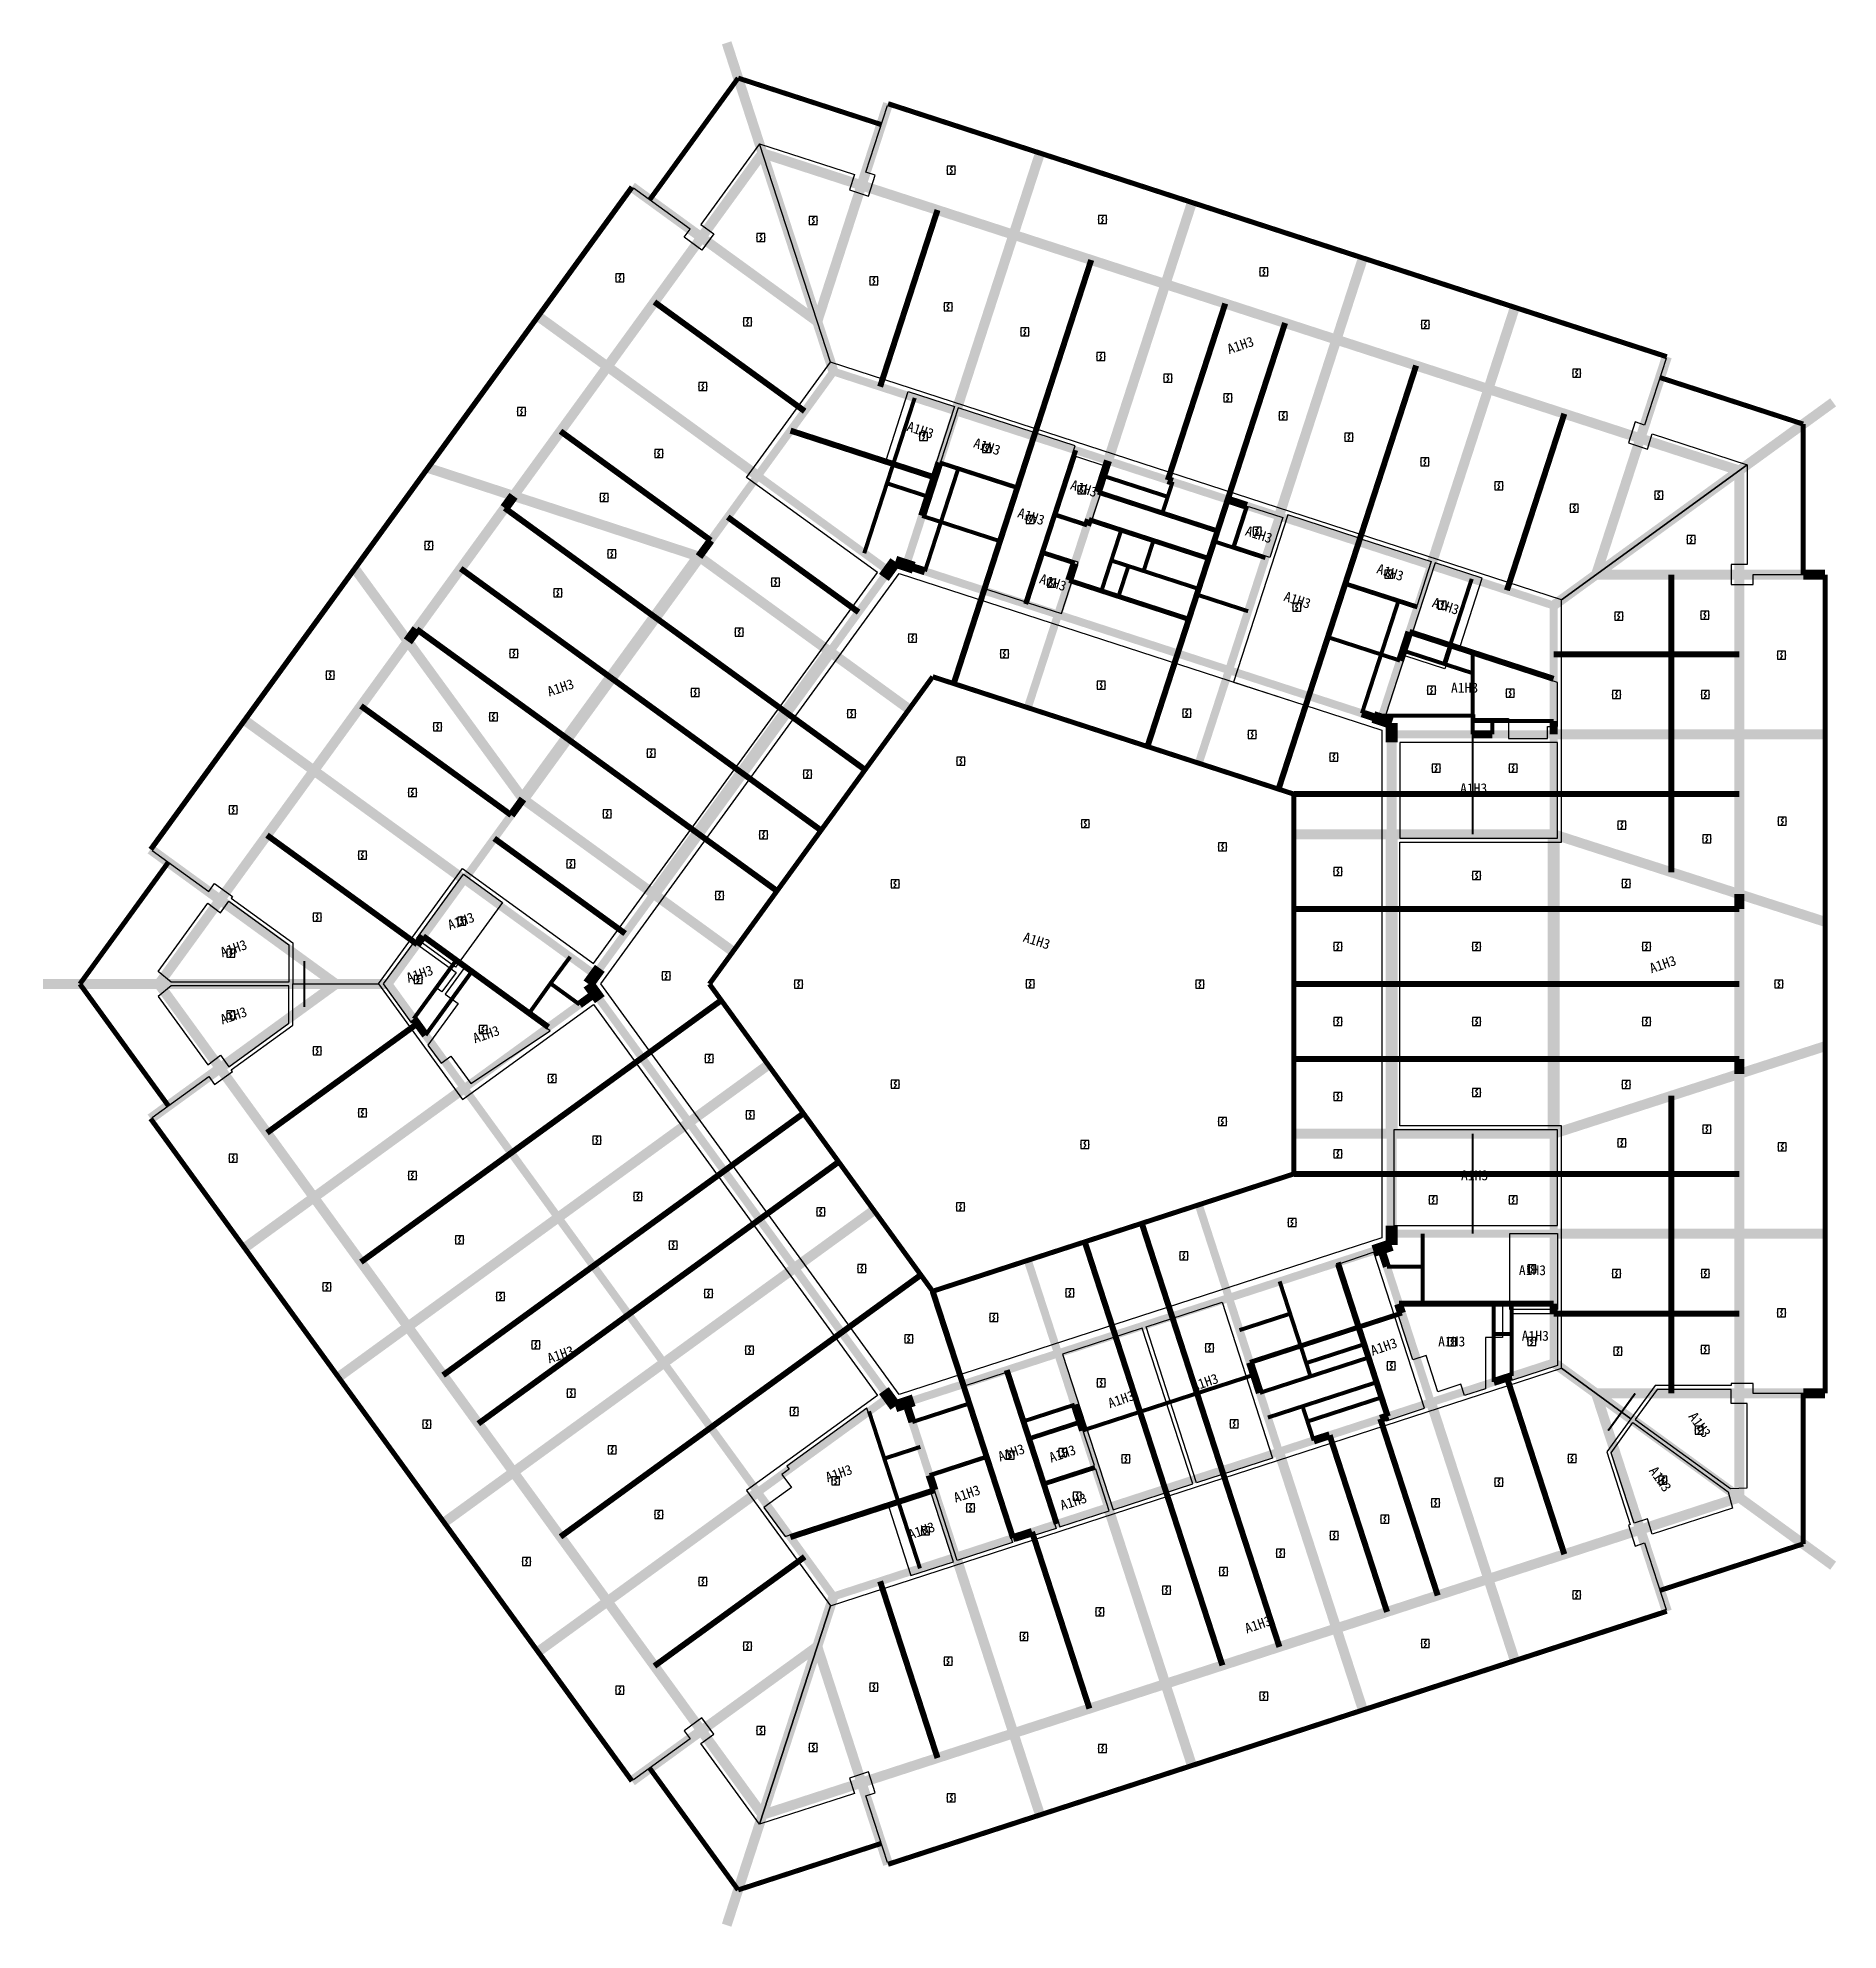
# Model space of a CAD drawing. Header units: millimetres. Extents: x -88739 to 368410, y -228718 to 266592.
# Drawn here: x -49800 to 40337, y -47375 to 47375 of the extents above; entities that cross this region are included whole.
import ezdxf
from ezdxf.enums import TextEntityAlignment as Align

# ---------------------------------------------------------------- set-up
doc = ezdxf.new("R2010")
doc.units = ezdxf.units.MM
doc.header["$LTSCALE"] = 1000
doc.header["$MEASUREMENT"] = 0
doc.layers.get('0').update_dxf_attribs({"color": 8})
for name, color, linetype in [('beam-concrete-1000mm', 7, 'Continuous'), ('beam-concrete-100mm', 7, 'Continuous'), ('beam-concrete-1200mm', 7, 'Continuous'), ('beam-concrete-400mm', 7, 'Continuous'), ('beam-concrete-500mm', 7, 'Continuous'), ('beam-concrete-600mm', 7, 'Continuous'), ('beam-concrete-700mm', 7, 'Continuous'), ('beam-concrete-800mm', 7, 'Continuous'), ('beam-concrete-900mm', 7, 'Continuous'), ('beam-steel-21-1200mm', 7, 'Continuous'), ('beam-steel-21-900mm', 7, 'Continuous'), ('E-EQUIP', 4, 'Continuous'), ('Timeislife-Room', 6, 'Continuous'), ('wall', 53, 'Continuous')]:
    doc.layers.add(name, color=color, linetype=linetype)
doc.styles.add('XC00', font='SimSun.ttf')

msp = doc.modelspace()

# ---------------------------------------------------------------- texts
at = {"layer": 'Timeislife-Room', "style": 'XC00'}
for rotation, p in [(18.87165, (10411, 31984)), (342, (-5612, 27734)), (342, (-2272, 26906)), (342, (2578, 24808)), (342, (-64, 23405)), (342, (11336, 22503)), (342, (17915, 20608)), (342, (1028, 20104)), (342, (13262, 19224)), (342, (20690, 18920)), (18.87165, (-23630, 14839)), (18.87165, (-28614, 3151)), (18.87165, (-40000, 1779)), (342, (213, 2164)), (18.87165, (31557, 985)), (18.87165, (-30683, 502)), (18.87165, (-40000, -1581)), (18.87165, (-27353, -2521)), (18.87165, (17590, -18161)), (18.87165, (-23630, -18552)), (18.87165, (8633, -19943)), (18.87165, (4443, -20797)), (305.12835, (33406, -22072)), (18.87165, (-1062, -23468)), (18.87165, (1498, -23517)), (18.87165, (-9696, -24502)), (305.12835, (31431, -24790)), (18.87165, (-3285, -25524)), (18, (2050, -25917)), (18.87165, (-5555, -27371)), (18.87165, (11294, -32071))]:
    msp.add_text('A1H3', height=500, rotation=rotation, dxfattribs=at).set_placement(p, align=Align.MIDDLE)
for p in [(21633, 14834), (22088, 9797), (22134, -9579), (25031, -14333), (20989, -17899), (25174, -17617)]:
    msp.add_text('A1H3', height=500, dxfattribs=at).set_placement(p, align=Align.MIDDLE)

# ---------------------------------------------------------------- blocks, each defined once
blk = doc.blocks.new('FA-08-智能型点型感烟探测器')
at = {"color": 6}
for p, q in [((0.53, 1.59), (-0.53, 0.53)), ((-0.53, 0.53), (0.53, -0.53)), ((-0.53, -1.59), (0.53, -0.53))]:
    blk.add_line(p, q, dxfattribs=at)
blk.add_lwpolyline([(-2, -2), (2, -2), (2, 2), (-2, 2)], close=True)
for p in [(-2, 0), (0, 2), (2, 0), (0, -2)]:
    blk.add_point(p)

# ---------------------------------------------------------------- linework, layer by layer
at = {"layer": 'beam-concrete-1000mm'}
for points in [[(-18901, 18367, 600, 600, 0), (-16697, 21401, 600, 600, 0)], [(-21105, 15334, 600, 600, 0), (-18901, 18367, 600, 600, 0)], [(-12348, 13606, 600, 600, 0), (-10143, 16640, 600, 600, 0)], [(-23309, 12300, 600, 600, 0), (-21105, 15334, 600, 600, 0)], [(-14552, 10573, 600, 600, 0), (-12348, 13606, 600, 600, 0)], [(-25513, 9266, 600, 600, 0), (-23309, 12300, 600, 600, 0)], [(-16756, 7539, 600, 600, 0), (-14552, 10573, 600, 600, 0)], [(-18960, 4505, 600, 600, 0), (-16756, 7539, 600, 600, 0)], [(17987, 3750, 600, 600, 0), (17987, 7500, 600, 600, 0)], [(26087, 3750, 600, 600, 0), (26087, 7500, 600, 600, 0)], [(17987, 0, 600, 600, 0), (17987, 3750, 600, 600, 0)], [(26087, 0, 600, 600, 0), (26087, 3750, 600, 600, 0)], [(17987, -3750, 600, 600, 0), (17987, 0, 600, 600, 0)], [(26087, -3750, 600, 600, 0), (26087, 0, 600, 600, 0)], [(17987, -7500, 600, 600, 0), (17987, -3750, 600, 600, 0)], [(26087, -7500, 600, 600, 0), (26087, -3750, 600, 600, 0)]]:
    msp.add_lwpolyline(points, format="xyseb", dxfattribs=at)
at = {"layer": 'beam-concrete-100mm'}
for points in [[(22037, 9508, 100, 100, 0), (22036, 12500, 100, 100, 0)], [(22037, 7500, 100, 100, 0), (22037, 9508, 100, 100, 0)], [(-36462, 0, 100, 100, 0), (-36462, 1152, 100, 100, 0)], [(-36462, -1152, 100, 100, 0), (-36462, 0, 100, 100, 0)], [(22037, -9508, 100, 100, 0), (22037, -7500, 100, 100, 0)], [(22037, -12500, 100, 100, 0), (22037, -9508, 100, 100, 0)], [(29498, -21432, 100, 100, 0), (30175, -20500, 100, 100, 0)], [(28821, -22364, 100, 100, 0), (29498, -21432, 100, 100, 0)]]:
    msp.add_lwpolyline(points, format="xyseb", dxfattribs=at)
at = {"layer": 'beam-concrete-1200mm'}
for points in [[(-14739, 45362, 500, 500, 0), (-13517, 41600, 500, 500, 0)], [(35387, 25710, 500, 500, 0), (38587, 28035, 500, 500, 0)], [(-47696, 0, 500, 500, 0), (-43741, 0, 500, 500, 0)], [(35387, -25710, 500, 500, 0), (38587, -28035, 500, 500, 0)], [(-14739, -45362, 500, 500, 0), (-13517, -41600, 500, 500, 0)]]:
    msp.add_lwpolyline(points, format="xyseb", dxfattribs=at)
at = {"layer": 'beam-concrete-400mm'}
for points in [[(-6972, 26038, 200, 200, 0), (-5897, 29346, 200, 200, 0)], [(-4585, 23133, 200, 200, 0), (-3719, 25799, 200, 200, 0)], [(-7287, 25070, 200, 200, 0), (-5216, 24397, 200, 200, 0)], [(3536, 25445, 200, 200, 0), (6770, 24395, 200, 200, 0)], [(10051, 21851, 200, 200, 0), (10731, 23943, 200, 200, 0)], [(-5387, 20663, 200, 200, 0), (-4585, 23133, 200, 200, 0)], [(1110, 23491, 200, 200, 0), (2730, 22964, 200, 200, 0)], [(9093, 22162, 200, 200, 0), (10051, 21851, 200, 200, 0)], [(10051, 21851, 200, 200, 0), (11661, 21327, 200, 200, 0)], [(492, 21589, 200, 200, 0), (2112, 21062, 200, 200, 0)], [(20911, 16964, 200, 200, 0), (21990, 20284, 200, 200, 0)], [(8228, 19499, 200, 200, 0), (10796, 18664, 200, 200, 0)], [(17452, 16502, 200, 200, 0), (18317, 19165, 200, 200, 0)], [(20608, 16028, 200, 200, 0), (20911, 16964, 200, 200, 0)], [(16494, 13553, 200, 200, 0), (17452, 16502, 200, 200, 0)], [(18567, 16691, 200, 200, 0), (20608, 16028, 200, 200, 0)], [(20608, 16028, 200, 200, 0), (22036, 15564, 200, 200, 0)], [(23019, 12500, 200, 200, 0), (23019, 13171, 200, 200, 0)], [(-24134, 30, 200, 200, 0), (-22679, -1027, 200, 200, 0)], [(17741, -14150, 200, 200, 0), (19534, -14150, 200, 200, 0)], [(13703, -18982, 200, 200, 0), (16635, -18029, 200, 200, 0)], [(23090, -17527, 200, 200, 0), (23987, -17527, 200, 200, 0)], [(8236, -20495, 200, 200, 0), (11090, -19568, 200, 200, 0)], [(5383, -21422, 200, 200, 0), (8236, -20495, 200, 200, 0)], [(13768, -21905, 200, 200, 0), (17501, -20692, 200, 200, 0)], [(-6017, -21932, 200, 200, 0), (-3164, -21005, 200, 200, 0)], [(-455, -21900, 200, 200, 0), (2113, -21065, 200, 200, 0)], [(2530, -22349, 200, 200, 0), (5383, -21422, 200, 200, 0)], [(-178, -22751, 200, 200, 0), (2390, -21917, 200, 200, 0)], [(-7420, -23764, 200, 200, 0), (-5613, -23177, 200, 200, 0)], [(-5153, -24593, 200, 200, 0), (-2300, -23665, 200, 200, 0)], [(568, -25049, 200, 200, 0), (3136, -24215, 200, 200, 0)], [(-6715, -25932, 200, 200, 0), (-5634, -29260, 200, 200, 0)]]:
    msp.add_lwpolyline(points, format="xyseb", dxfattribs=at)
at = {"layer": 'beam-concrete-500mm'}
for points in [[(-4661, 26105, 200, 200, 0), (-3719, 25799, 200, 200, 0)], [(-3719, 25799, 200, 200, 0), (-764, 24839, 200, 200, 0)], [(6770, 24395, 200, 200, 0), (7015, 25150, 200, 200, 0)], [(6505, 23581, 200, 200, 0), (6770, 24395, 200, 200, 0)], [(-5528, 23439, 200, 200, 0), (-4585, 23133, 200, 200, 0)], [(-4585, 23133, 200, 200, 0), (-1629, 22173, 200, 200, 0)], [(3946, 21206, 200, 200, 0), (4440, 22727, 200, 200, 0)], [(5563, 20680, 200, 200, 0), (6057, 22202, 200, 200, 0)], [(3452, 19684, 200, 200, 0), (3946, 21206, 200, 200, 0)], [(3946, 21206, 200, 200, 0), (4802, 20927, 200, 200, 0)], [(4308, 19406, 200, 200, 0), (4802, 20927, 200, 200, 0)], [(4802, 20927, 200, 200, 0), (5563, 20680, 200, 200, 0)], [(5563, 20680, 200, 200, 0), (8321, 19784, 200, 200, 0)], [(15656, 20030, 200, 200, 0), (18317, 19165, 200, 200, 0)], [(18317, 19165, 200, 200, 0), (19270, 18855, 200, 200, 0)], [(14790, 17367, 200, 200, 0), (17452, 16502, 200, 200, 0)], [(17452, 16502, 200, 200, 0), (18404, 16192, 200, 200, 0)], [(17508, 13434, 200, 200, 0), (22036, 13434, 200, 200, 0)], [(22036, 13171, 200, 200, 0), (23019, 13171, 200, 200, 0)], [(23019, 13171, 200, 200, 0), (26087, 13171, 200, 200, 0)], [(-30981, -1740, 200, 200, 0), (-28852, 1190, 200, 200, 0)], [(-24134, 30, 200, 200, 0), (-23145, 1365, 200, 200, 0)], [(-30387, -2559, 200, 200, 0), (-28074, 625, 200, 200, 0)], [(-25200, -1463, 200, 200, 0), (-24134, 30, 200, 200, 0)], [(19534, -14150, 200, 200, 0), (19534, -12500, 200, 200, 0)], [(19534, -16011, 200, 200, 0), (19534, -14150, 200, 200, 0)], [(12374, -14892, 200, 200, 0), (12899, -16508, 200, 200, 0)], [(23090, -17527, 200, 200, 0), (23090, -16011, 200, 200, 0)], [(23987, -17527, 200, 200, 0), (23987, -16011, 200, 200, 0)], [(10363, -17332, 200, 200, 0), (12899, -16508, 200, 200, 0)], [(12899, -16508, 200, 200, 0), (13424, -18124, 200, 200, 0)], [(23090, -19927, 200, 200, 0), (23090, -17527, 200, 200, 0)], [(23987, -19636, 200, 200, 0), (23987, -17527, 200, 200, 0)], [(13424, -18124, 200, 200, 0), (13703, -18982, 200, 200, 0)], [(13703, -18982, 200, 200, 0), (13919, -19647, 200, 200, 0)], [(13919, -19647, 200, 200, 0), (16852, -18695, 200, 200, 0)], [(11383, -20471, 200, 200, 0), (13919, -19647, 200, 200, 0)], [(13521, -21144, 200, 200, 0), (17253, -19931, 200, 200, 0)], [(11785, -21708, 200, 200, 0), (13521, -21144, 200, 200, 0)], [(13521, -21144, 200, 200, 0), (13768, -21905, 200, 200, 0)], [(13768, -21905, 200, 200, 0), (14077, -22856, 200, 200, 0)]]:
    msp.add_lwpolyline(points, format="xyseb", dxfattribs=at)
at = {"layer": 'beam-concrete-600mm'}
for points in [[(-7287, 25070, 200, 200, 0), (-6972, 26038, 200, 200, 0)], [(-8424, 21571, 200, 200, 0), (-7287, 25070, 200, 200, 0)], [(3272, 24632, 250, 250, 0), (6505, 23581, 250, 250, 0)], [(6505, 23581, 250, 250, 0), (9263, 22685, 250, 250, 0)], [(2824, 23253, 250, 250, 0), (4440, 22727, 250, 250, 0)], [(4440, 22727, 250, 250, 0), (6057, 22202, 250, 250, 0)], [(6057, 22202, 250, 250, 0), (8815, 21306, 250, 250, 0)], [(1835, 20209, 250, 250, 0), (3452, 19684, 250, 250, 0)], [(3452, 19684, 250, 250, 0), (4308, 19406, 250, 250, 0)], [(4308, 19406, 250, 250, 0), (7826, 18262, 250, 250, 0)], [(22036, 15564, 200, 200, 0), (22036, 16598, 200, 200, 0)], [(22036, 13434, 200, 200, 0), (22036, 15564, 200, 200, 0)], [(22036, 13171, 200, 200, 0), (22036, 13434, 200, 200, 0)], [(22036, 12500, 200, 200, 0), (22036, 13171, 200, 200, 0)], [(-8188, -21400, 200, 200, 0), (-7420, -23764, 200, 200, 0)], [(-7420, -23764, 200, 200, 0), (-6715, -25932, 200, 200, 0)]]:
    msp.add_lwpolyline(points, format="xyseb", dxfattribs=at)
at = {"layer": 'beam-concrete-700mm'}
for points in [[(-19168, 39266, 250, 250, 0), (-14739, 45362, 250, 250, 0)], [(-14739, 45362, 250, 250, 0), (-7573, 43033, 250, 250, 0)], [(-7233, 44080, 250, 250, 0), (376, 41607, 250, 250, 0)], [(376, 41607, 250, 250, 0), (7984, 39135, 250, 250, 0)], [(-24760, 33440, 250, 250, 0), (-20058, 39912, 250, 250, 0)], [(-7631, 29909, 300, 300, 0), (-4757, 38754, 300, 300, 0)], [(7984, 39135, 250, 250, 0), (16544, 36354, 250, 250, 0)], [(70, 27407, 300, 300, 0), (2940, 36253, 300, 300, 0)], [(16544, 36354, 250, 250, 0), (24152, 33882, 250, 250, 0)], [(-18930, 34149, 300, 300, 0), (-11406, 28682, 300, 300, 0)], [(6777, 25228, 300, 300, 0), (9651, 34072, 300, 300, 0)], [(-30278, 25846, 250, 250, 0), (-24760, 33440, 250, 250, 0)], [(9773, 24254, 300, 300, 0), (12647, 33099, 300, 300, 0)], [(24152, 33882, 250, 250, 0), (31761, 31410, 250, 250, 0)], [(16336, 22122, 300, 300, 0), (19209, 30967, 300, 300, 0)], [(31421, 30364, 250, 250, 0), (38587, 28035, 250, 250, 0)], [(23754, 19712, 300, 300, 0), (26628, 28556, 300, 300, 0)], [(-23633, 27677, 300, 300, 0), (-16109, 22210, 300, 300, 0)], [(-764, 24839, 300, 300, 0), (70, 27407, 300, 300, 0)], [(38587, 20500, 250, 250, 0), (38587, 28035, 250, 250, 0)], [(1110, 23491, 250, 250, 0), (2161, 26727, 250, 250, 0)], [(-33937, 20809, 250, 250, 0), (-30278, 25846, 250, 250, 0)], [(-1629, 22173, 300, 300, 0), (-764, 24839, 300, 300, 0)], [(-26425, 23834, 300, 300, 0), (-18901, 18367, 300, 300, 0)], [(-15260, 23379, 300, 300, 0), (-8707, 18618, 300, 300, 0)], [(492, 21589, 250, 250, 0), (1110, 23491, 250, 250, 0)], [(-2431, 19703, 300, 300, 0), (-1629, 22173, 300, 300, 0)], [(15656, 20030, 300, 300, 0), (16336, 22122, 300, 300, 0)], [(-39455, 13215, 250, 250, 0), (-33937, 20809, 250, 250, 0)], [(-28629, 20800, 300, 300, 0), (-21105, 15334, 300, 300, 0)], [(-342, 19024, 250, 250, 0), (492, 21589, 250, 250, 0)], [(14790, 17367, 300, 300, 0), (15656, 20030, 300, 300, 0)], [(31987, 16500, 300, 300, 0), (31987, 20500, 300, 300, 0)], [(39687, 12500, 250, 250, 0), (39687, 20500, 250, 250, 0)], [(-3943, 15042, 300, 300, 0), (-2431, 19703, 300, 300, 0)], [(-18901, 18367, 300, 300, 0), (-12348, 13606, 300, 300, 0)], [(-30833, 17766, 300, 300, 0), (-23309, 12300, 300, 300, 0)], [(13833, 14418, 300, 300, 0), (14790, 17367, 300, 300, 0)], [(5756, 11890, 300, 300, 0), (7270, 16551, 300, 300, 0)], [(26087, 16500, 300, 300, 0), (31987, 16500, 300, 300, 0)], [(31987, 12500, 300, 300, 0), (31987, 16500, 300, 300, 0)], [(31987, 16500, 300, 300, 0), (35387, 16500, 300, 300, 0)], [(-21105, 15334, 300, 300, 0), (-14552, 10573, 300, 300, 0)], [(-6179, 13760, 250, 250, 0), (-4999, 15385, 250, 250, 0)], [(-4999, 15385, 250, 250, 0), (-3943, 15042, 250, 250, 0)], [(-3943, 15042, 250, 250, 0), (-236, 13837, 250, 250, 0)], [(12318, 9758, 300, 300, 0), (13833, 14418, 300, 300, 0)], [(-44157, 6743, 250, 250, 0), (-39455, 13215, 250, 250, 0)], [(-33625, 13923, 300, 300, 0), (-26101, 8457, 300, 300, 0)], [(-12348, 13606, 300, 300, 0), (-8384, 10726, 300, 300, 0)], [(-8384, 10726, 250, 250, 0), (-6179, 13760, 250, 250, 0)], [(-236, 13837, 250, 250, 0), (5756, 11890, 250, 250, 0)], [(-23309, 12300, 300, 300, 0), (-16756, 7539, 300, 300, 0)], [(31987, 9508, 300, 300, 0), (31987, 12500, 300, 300, 0)], [(39687, 3113, 250, 250, 0), (39687, 12500, 250, 250, 0)], [(5756, 11890, 250, 250, 0), (8324, 11056, 250, 250, 0)], [(-14552, 10573, 300, 300, 0), (-10588, 7692, 300, 300, 0)], [(-10588, 7692, 250, 250, 0), (-8384, 10726, 250, 250, 0)], [(8324, 11056, 250, 250, 0), (12318, 9758, 250, 250, 0)], [(12318, 9758, 250, 250, 0), (13087, 9508, 250, 250, 0)], [(13087, 9508, 300, 300, 0), (17987, 9508, 300, 300, 0)], [(13087, 7500, 250, 250, 0), (13087, 9508, 250, 250, 0)], [(17987, 9508, 300, 300, 0), (22037, 9508, 300, 300, 0)], [(22037, 9508, 300, 300, 0), (26087, 9508, 300, 300, 0)], [(26087, 9508, 300, 300, 0), (31987, 9508, 300, 300, 0)], [(31987, 5597, 300, 300, 0), (31987, 9508, 300, 300, 0)], [(31987, 9508, 300, 300, 0), (35387, 9508, 300, 300, 0)], [(-38327, 7451, 300, 300, 0), (-30803, 1985, 300, 300, 0)], [(-16756, 7539, 300, 300, 0), (-12792, 4659, 300, 300, 0)], [(-12792, 4659, 250, 250, 0), (-10588, 7692, 250, 250, 0)], [(13087, 3750, 250, 250, 0), (13087, 7500, 250, 250, 0)], [(-26950, 7289, 300, 300, 0), (-20397, 2527, 300, 300, 0)], [(-47696, 0, 250, 250, 0), (-43267, 6096, 250, 250, 0)], [(-14996, 1625, 250, 250, 0), (-12792, 4659, 250, 250, 0)], [(13087, 0, 250, 250, 0), (13087, 3750, 250, 250, 0)], [(26087, 3750, 300, 300, 0), (35387, 3750, 300, 300, 0)], [(39687, -3113, 250, 250, 0), (39687, 3113, 250, 250, 0)], [(-16177, 0, 250, 250, 0), (-14996, 1625, 250, 250, 0)], [(-47696, 0, 250, 250, 0), (-43267, -6096, 250, 250, 0)], [(-16177, 0, 250, 250, 0), (-15584, -816, 250, 250, 0)], [(13087, -3750, 250, 250, 0), (13087, 0, 250, 250, 0)], [(26087, 0, 300, 300, 0), (35387, 0, 300, 300, 0)], [(-19548, -3696, 300, 300, 0), (-15584, -816, 300, 300, 0)], [(-15584, -816, 250, 250, 0), (-13233, -4052, 250, 250, 0)], [(-38327, -7451, 300, 300, 0), (-30803, -1985, 300, 300, 0)], [(-26101, -8457, 300, 300, 0), (-19548, -3696, 300, 300, 0)], [(13087, -7500, 250, 250, 0), (13087, -3750, 250, 250, 0)], [(26087, -3750, 300, 300, 0), (35387, -3750, 300, 300, 0)], [(39687, -12500, 250, 250, 0), (39687, -3113, 250, 250, 0)], [(-13233, -4052, 250, 250, 0), (-11469, -6479, 250, 250, 0)], [(31987, -9508, 300, 300, 0), (31987, -5597, 300, 300, 0)], [(-44157, -6743, 250, 250, 0), (-39455, -13215, 250, 250, 0)], [(-15434, -9359, 300, 300, 0), (-11469, -6479, 300, 300, 0)], [(-11469, -6479, 250, 250, 0), (-9706, -8906, 250, 250, 0)], [(13087, -9508, 250, 250, 0), (13087, -7500, 250, 250, 0)], [(-33625, -13923, 300, 300, 0), (-26101, -8457, 300, 300, 0)], [(-21987, -14120, 300, 300, 0), (-15434, -9359, 300, 300, 0)], [(-13670, -11786, 300, 300, 0), (-9706, -8906, 300, 300, 0)], [(-9706, -8906, 250, 250, 0), (-7943, -11333, 250, 250, 0)], [(8324, -11056, 250, 250, 0), (13087, -9508, 250, 250, 0)], [(13087, -9508, 300, 300, 0), (17987, -9508, 300, 300, 0)], [(17987, -9508, 300, 300, 0), (22037, -9508, 300, 300, 0)], [(22037, -9508, 300, 300, 0), (26087, -9508, 300, 300, 0)], [(26087, -9508, 300, 300, 0), (31987, -9508, 300, 300, 0)], [(31987, -12500, 300, 300, 0), (31987, -9508, 300, 300, 0)], [(31987, -9508, 300, 300, 0), (35387, -9508, 300, 300, 0)], [(-7943, -11333, 250, 250, 0), (-5592, -14569, 250, 250, 0)], [(5471, -11983, 250, 250, 0), (8324, -11056, 250, 250, 0)], [(-20223, -16547, 300, 300, 0), (-13670, -11786, 300, 300, 0)], [(2618, -12910, 250, 250, 0), (5471, -11983, 250, 250, 0)], [(5471, -11983, 300, 300, 0), (6985, -16643, 300, 300, 0)], [(-39455, -13215, 250, 250, 0), (-34753, -19687, 250, 250, 0)], [(-236, -13837, 250, 250, 0), (2618, -12910, 250, 250, 0)], [(2618, -12910, 300, 300, 0), (4132, -17570, 300, 300, 0)], [(31987, -16500, 300, 300, 0), (31987, -12500, 300, 300, 0)], [(39687, -20500, 250, 250, 0), (39687, -12500, 250, 250, 0)], [(-29510, -19587, 300, 300, 0), (-21987, -14120, 300, 300, 0)], [(-4999, -15385, 250, 250, 0), (-236, -13837, 250, 250, 0)], [(15307, -13939, 250, 250, 0), (16357, -17171, 250, 250, 0)], [(-9556, -17449, 300, 300, 0), (-5592, -14569, 300, 300, 0)], [(-5592, -14569, 250, 250, 0), (-4999, -15385, 250, 250, 0)], [(-4999, -15385, 300, 300, 0), (-3477, -20042, 300, 300, 0)], [(-27747, -22014, 300, 300, 0), (-20223, -16547, 300, 300, 0)], [(6985, -16643, 300, 300, 0), (8236, -20495, 300, 300, 0)], [(13424, -18124, 250, 250, 0), (16357, -17171, 250, 250, 0)], [(16357, -17171, 250, 250, 0), (18497, -16476, 250, 250, 0)], [(16357, -17171, 250, 250, 0), (16635, -18029, 250, 250, 0)], [(26087, -16500, 300, 300, 0), (31987, -16500, 300, 300, 0)], [(31987, -16500, 300, 300, 0), (35387, -16500, 300, 300, 0)], [(31987, -20500, 300, 300, 0), (31987, -16500, 300, 300, 0)], [(-16109, -22210, 300, 300, 0), (-9556, -17449, 300, 300, 0)], [(4132, -17570, 300, 300, 0), (5383, -21422, 300, 300, 0)], [(10888, -18948, 250, 250, 0), (13424, -18124, 250, 250, 0)], [(16635, -18029, 250, 250, 0), (16852, -18695, 250, 250, 0)], [(16852, -18695, 250, 250, 0), (17253, -19931, 250, 250, 0)], [(-34753, -19687, 250, 250, 0), (-29463, -26968, 250, 250, 0)], [(-3477, -20042, 300, 300, 0), (-3164, -21005, 300, 300, 0)], [(-1289, -19332, 300, 300, 0), (-455, -21900, 300, 300, 0)], [(17253, -19931, 250, 250, 0), (17501, -20692, 250, 250, 0)], [(23754, -19712, 300, 300, 0), (26628, -28556, 300, 300, 0)], [(8236, -20495, 300, 300, 0), (9488, -24347, 300, 300, 0)], [(17501, -20692, 250, 250, 0), (17810, -21643, 250, 250, 0)], [(38587, -28035, 250, 250, 0), (38587, -20500, 250, 250, 0)], [(-3164, -21005, 300, 300, 0), (-2300, -23665, 300, 300, 0)], [(-455, -21900, 300, 300, 0), (-178, -22751, 300, 300, 0)], [(5383, -21422, 300, 300, 0), (6635, -25274, 300, 300, 0)], [(17413, -21772, 300, 300, 0), (20287, -30616, 300, 300, 0)], [(-23633, -27677, 300, 300, 0), (-16109, -22210, 300, 300, 0)], [(-178, -22751, 300, 300, 0), (568, -25049, 300, 300, 0)], [(14877, -22596, 300, 300, 0), (17751, -31441, 300, 300, 0)], [(-2300, -23665, 300, 300, 0), (-974, -27746, 300, 300, 0)], [(9488, -24347, 300, 300, 0), (12362, -33192, 300, 300, 0)], [(568, -25049, 300, 300, 0), (1214, -27035, 300, 300, 0)], [(6635, -25274, 300, 300, 0), (9509, -34119, 300, 300, 0)], [(-29463, -26968, 250, 250, 0), (-24760, -33440, 250, 250, 0)], [(-23, -27437, 300, 300, 0), (2851, -36282, 300, 300, 0)], [(31421, -30364, 250, 250, 0), (38587, -28035, 250, 250, 0)], [(-18930, -34149, 300, 300, 0), (-11406, -28682, 300, 300, 0)], [(-7631, -29909, 300, 300, 0), (-4757, -38754, 300, 300, 0)], [(24152, -33882, 250, 250, 0), (31761, -31410, 250, 250, 0)], [(-24760, -33440, 250, 250, 0), (-20058, -39912, 250, 250, 0)], [(16544, -36354, 250, 250, 0), (24152, -33882, 250, 250, 0)], [(7984, -39135, 250, 250, 0), (16544, -36354, 250, 250, 0)], [(-19168, -39266, 250, 250, 0), (-14739, -45362, 250, 250, 0)], [(376, -41607, 250, 250, 0), (7984, -39135, 250, 250, 0)], [(-7233, -44080, 250, 250, 0), (376, -41607, 250, 250, 0)], [(-14739, -45362, 250, 250, 0), (-7573, -43033, 250, 250, 0)]]:
    msp.add_lwpolyline(points, format="xyseb", dxfattribs=at)
at = {"layer": 'beam-concrete-800mm'}
for points in [[(-11406, 28682, 400, 400, 0), (-9964, 30667, 400, 400, 0)], [(-9964, 30667, 400, 400, 0), (-7631, 29909, 400, 400, 0)], [(-7631, 29909, 400, 400, 0), (-5897, 29346, 400, 400, 0)], [(-5897, 29346, 400, 400, 0), (-3827, 28673, 400, 400, 0)], [(-12114, 27708, 400, 400, 0), (-11406, 28682, 400, 400, 0)], [(-4661, 26105, 400, 400, 0), (-3827, 28673, 400, 400, 0)], [(-3827, 28673, 400, 400, 0), (70, 27407, 400, 400, 0)], [(-13758, 25446, 400, 400, 0), (-12114, 27708, 400, 400, 0)], [(-12114, 27708, 300, 300, 0), (-6972, 26038, 300, 300, 0)], [(70, 27407, 400, 400, 0), (2161, 26727, 400, 400, 0)], [(2161, 26727, 400, 400, 0), (3782, 26201, 400, 400, 0)], [(-15260, 23379, 400, 400, 0), (-13758, 25446, 400, 400, 0)], [(-13758, 25446, 400, 400, 0), (-8424, 21571, 400, 400, 0)], [(-6972, 26038, 300, 300, 0), (-4902, 25365, 300, 300, 0)], [(-4902, 25365, 400, 400, 0), (-4661, 26105, 400, 400, 0)], [(3782, 26201, 400, 400, 0), (6777, 25228, 400, 400, 0)], [(-5216, 24397, 400, 400, 0), (-4902, 25365, 400, 400, 0)], [(6777, 25228, 400, 400, 0), (7015, 25150, 400, 400, 0)], [(7015, 25150, 400, 400, 0), (9773, 24254, 400, 400, 0)], [(-5528, 23439, 400, 400, 0), (-5216, 24397, 400, 400, 0)], [(9263, 22685, 300, 300, 0), (9773, 24254, 300, 300, 0)], [(9773, 24254, 400, 400, 0), (10731, 23943, 400, 400, 0)], [(10731, 23943, 400, 400, 0), (12341, 23420, 400, 400, 0)], [(-16109, 22210, 400, 400, 0), (-15260, 23379, 400, 400, 0)], [(-6330, 20969, 400, 400, 0), (-5528, 23439, 400, 400, 0)], [(9093, 22162, 300, 300, 0), (9263, 22685, 300, 300, 0)], [(12341, 23420, 400, 400, 0), (16336, 22122, 400, 400, 0)], [(-16697, 21401, 400, 400, 0), (-16109, 22210, 400, 400, 0)], [(8815, 21306, 300, 300, 0), (9093, 22162, 300, 300, 0)], [(16336, 22122, 400, 400, 0), (19950, 20948, 400, 400, 0)], [(-8424, 21571, 400, 400, 0), (-7205, 20685, 400, 400, 0)], [(-5948, 20845, 400, 400, 0), (-5387, 20663, 400, 400, 0)], [(-5387, 20663, 400, 400, 0), (-2431, 19703, 400, 400, 0)], [(8321, 19784, 300, 300, 0), (8815, 21306, 300, 300, 0)], [(19270, 18855, 400, 400, 0), (19950, 20948, 400, 400, 0)], [(19950, 20948, 400, 400, 0), (21990, 20284, 400, 400, 0)], [(-8707, 18618, 400, 400, 0), (-7441, 20360, 400, 400, 0)], [(-2431, 19703, 400, 400, 0), (-342, 19024, 400, 400, 0)], [(8228, 19499, 300, 300, 0), (8321, 19784, 300, 300, 0)], [(21990, 20284, 400, 400, 0), (23754, 19712, 400, 400, 0)], [(23754, 19712, 400, 400, 0), (26087, 18953, 400, 400, 0)], [(-342, 19024, 400, 400, 0), (1279, 18497, 400, 400, 0)], [(7826, 18262, 300, 300, 0), (8228, 19499, 300, 300, 0)], [(18871, 17627, 400, 400, 0), (19270, 18855, 400, 400, 0)], [(26087, 16500, 400, 400, 0), (26087, 18953, 400, 400, 0)], [(-10143, 16640, 400, 400, 0), (-8707, 18618, 400, 400, 0)], [(1279, 18497, 400, 400, 0), (7270, 16551, 400, 400, 0)], [(7270, 16551, 300, 300, 0), (7826, 18262, 300, 300, 0)], [(18567, 16691, 400, 400, 0), (18871, 17627, 400, 400, 0)], [(18871, 17627, 300, 300, 0), (20911, 16964, 300, 300, 0)], [(20911, 16964, 300, 300, 0), (22036, 16598, 300, 300, 0)], [(7270, 16551, 400, 400, 0), (9838, 15716, 400, 400, 0)], [(17508, 13434, 400, 400, 0), (18404, 16192, 400, 400, 0)], [(18404, 16192, 400, 400, 0), (18567, 16691, 400, 400, 0)], [(22036, 16598, 300, 300, 0), (26087, 15282, 300, 300, 0)], [(26087, 15282, 400, 400, 0), (26087, 16500, 400, 400, 0)], [(9838, 15716, 400, 400, 0), (13833, 14418, 400, 400, 0)], [(26087, 13171, 400, 400, 0), (26087, 15282, 400, 400, 0)], [(13833, 14418, 400, 400, 0), (16494, 13553, 400, 400, 0)], [(16494, 13553, 400, 400, 0), (17065, 13368, 400, 400, 0)], [(17447, 13244, 400, 400, 0), (17508, 13434, 400, 400, 0)], [(26087, 12500, 400, 400, 0), (26087, 13171, 400, 400, 0)], [(17987, 12500, 400, 400, 0), (22036, 12500, 400, 400, 0)], [(22036, 12500, 400, 400, 0), (23019, 12500, 400, 400, 0)], [(23019, 12500, 400, 400, 0), (26087, 12500, 400, 400, 0)], [(26087, 9508, 400, 400, 0), (26087, 12500, 400, 400, 0)], [(26087, 7500, 400, 400, 0), (26087, 9508, 400, 400, 0)], [(-26950, 7289, 400, 400, 0), (-26101, 8457, 400, 400, 0)], [(-26101, 8457, 400, 400, 0), (-25513, 9266, 400, 400, 0)], [(-28452, 5221, 400, 400, 0), (-26950, 7289, 400, 400, 0)], [(-30507, 2393, 400, 400, 0), (-28452, 5221, 400, 400, 0)], [(-28452, 5221, 400, 400, 0), (-23145, 1365, 400, 400, 0)], [(-20397, 2527, 400, 400, 0), (-18960, 4505, 400, 400, 0)], [(-32245, 0, 400, 400, 0), (-30803, 1985, 400, 400, 0)], [(-30803, 1985, 400, 400, 0), (-30507, 2393, 400, 400, 0)], [(-30507, 2393, 300, 300, 0), (-28852, 1190, 300, 300, 0)], [(-21663, 785, 400, 400, 0), (-20397, 2527, 400, 400, 0)], [(-28852, 1190, 300, 300, 0), (-28074, 625, 300, 300, 0)], [(-23145, 1365, 400, 400, 0), (-21899, 460, 400, 400, 0)], [(-32245, 0, 400, 400, 0), (-30981, -1740, 400, 400, 0)], [(-28074, 625, 300, 300, 0), (-25200, -1463, 300, 300, 0)], [(-24240, -2160, 400, 400, 0), (-22679, -1027, 400, 400, 0)], [(-22679, -1027, 400, 400, 0), (-21899, -460, 400, 400, 0)], [(-21663, -785, 400, 400, 0), (-19548, -3696, 400, 400, 0)], [(-30981, -1740, 400, 400, 0), (-30803, -1985, 400, 400, 0)], [(-30803, -1985, 400, 400, 0), (-30387, -2559, 400, 400, 0)], [(-25200, -1463, 300, 300, 0), (-24240, -2160, 300, 300, 0)], [(-30387, -2559, 400, 400, 0), (-28452, -5221, 400, 400, 0)], [(-28452, -5221, 400, 400, 0), (-24240, -2160, 400, 400, 0)], [(-19548, -3696, 400, 400, 0), (-17197, -6932, 400, 400, 0)], [(-28452, -5221, 400, 400, 0), (-26101, -8457, 400, 400, 0)], [(-17197, -6932, 400, 400, 0), (-15434, -9359, 400, 400, 0)], [(26087, -9508, 400, 400, 0), (26087, -7500, 400, 400, 0)], [(-26101, -8457, 400, 400, 0), (-23750, -11693, 400, 400, 0)], [(-15434, -9359, 400, 400, 0), (-13670, -11786, 400, 400, 0)], [(26087, -12500, 400, 400, 0), (26087, -9508, 400, 400, 0)], [(-23750, -11693, 400, 400, 0), (-21987, -14120, 400, 400, 0)], [(-13670, -11786, 400, 400, 0), (-11907, -14213, 400, 400, 0)], [(17987, -12500, 400, 400, 0), (19534, -12500, 400, 400, 0)], [(19534, -12500, 400, 400, 0), (22037, -12500, 400, 400, 0)], [(22037, -12500, 400, 400, 0), (26087, -12500, 400, 400, 0)], [(26087, -16011, 400, 400, 0), (26087, -12500, 400, 400, 0)], [(15307, -13939, 400, 400, 0), (17065, -13368, 400, 400, 0)], [(17447, -13244, 400, 400, 0), (17741, -14150, 400, 400, 0)], [(-21987, -14120, 400, 400, 0), (-20223, -16547, 400, 400, 0)], [(-11907, -14213, 400, 400, 0), (-9556, -17449, 400, 400, 0)], [(12374, -14892, 400, 400, 0), (15307, -13939, 400, 400, 0)], [(17741, -14150, 400, 400, 0), (18346, -16011, 400, 400, 0)], [(9838, -15716, 400, 400, 0), (12374, -14892, 400, 400, 0)], [(6985, -16643, 400, 400, 0), (9838, -15716, 400, 400, 0)], [(18346, -16011, 400, 400, 0), (18497, -16476, 400, 400, 0)], [(18346, -16011, 300, 300, 0), (19534, -16011, 300, 300, 0)], [(19534, -16011, 300, 300, 0), (23090, -16011, 300, 300, 0)], [(23090, -16011, 300, 300, 0), (23987, -16011, 300, 300, 0)], [(23987, -16011, 300, 300, 0), (26087, -16011, 300, 300, 0)], [(26087, -16500, 400, 400, 0), (26087, -16011, 400, 400, 0)], [(-20223, -16547, 400, 400, 0), (-18460, -18974, 400, 400, 0)], [(4132, -17570, 400, 400, 0), (6985, -16643, 400, 400, 0)], [(18497, -16476, 400, 400, 0), (19950, -20948, 400, 400, 0)], [(26087, -18953, 400, 400, 0), (26087, -16500, 400, 400, 0)], [(-9556, -17449, 400, 400, 0), (-7441, -20360, 400, 400, 0)], [(1279, -18497, 400, 400, 0), (4132, -17570, 400, 400, 0)], [(-18460, -18974, 400, 400, 0), (-16109, -22210, 400, 400, 0)], [(-1289, -19332, 400, 400, 0), (1279, -18497, 400, 400, 0)], [(23987, -19636, 400, 400, 0), (26087, -18953, 400, 400, 0)], [(-5948, -20845, 400, 400, 0), (-3477, -20042, 400, 400, 0)], [(-3477, -20042, 400, 400, 0), (-1289, -19332, 400, 400, 0)], [(19950, -20948, 400, 400, 0), (23090, -19927, 400, 400, 0)], [(23090, -19927, 400, 400, 0), (23754, -19712, 400, 400, 0)], [(23754, -19712, 400, 400, 0), (23987, -19636, 400, 400, 0)], [(-8188, -21400, 400, 400, 0), (-7205, -20685, 400, 400, 0)], [(-6330, -20969, 400, 400, 0), (-6017, -21932, 400, 400, 0)], [(17810, -21643, 400, 400, 0), (19950, -20948, 400, 400, 0)], [(-13758, -25446, 400, 400, 0), (-8188, -21400, 400, 400, 0)], [(-6017, -21932, 400, 400, 0), (-5613, -23177, 400, 400, 0)], [(14877, -22596, 400, 400, 0), (17413, -21772, 400, 400, 0)], [(17413, -21772, 400, 400, 0), (17810, -21643, 400, 400, 0)], [(-16109, -22210, 400, 400, 0), (-13758, -25446, 400, 400, 0)], [(12341, -23420, 400, 400, 0), (14077, -22856, 400, 400, 0)], [(14077, -22856, 400, 400, 0), (14877, -22596, 400, 400, 0)], [(-5613, -23177, 400, 400, 0), (-5153, -24593, 400, 400, 0)], [(9488, -24347, 400, 400, 0), (12341, -23420, 400, 400, 0)], [(-5153, -24593, 400, 400, 0), (-4908, -25344, 400, 400, 0)], [(6635, -25274, 400, 400, 0), (9488, -24347, 400, 400, 0)], [(-13758, -25446, 400, 400, 0), (-12125, -27693, 400, 400, 0)], [(-6715, -25932, 300, 300, 0), (-4908, -25344, 300, 300, 0)], [(-4908, -25344, 400, 400, 0), (-3827, -28673, 400, 400, 0)], [(3782, -26201, 400, 400, 0), (6635, -25274, 400, 400, 0)], [(-12125, -27693, 300, 300, 0), (-6715, -25932, 300, 300, 0)], [(1214, -27035, 400, 400, 0), (3782, -26201, 400, 400, 0)], [(-974, -27746, 400, 400, 0), (-23, -27437, 400, 400, 0)], [(-23, -27437, 400, 400, 0), (1214, -27035, 400, 400, 0)], [(-12125, -27693, 400, 400, 0), (-11406, -28682, 400, 400, 0)], [(-3827, -28673, 400, 400, 0), (-974, -27746, 400, 400, 0)], [(-11406, -28682, 400, 400, 0), (-9964, -30667, 400, 400, 0)], [(-7631, -29909, 400, 400, 0), (-5634, -29260, 400, 400, 0)], [(-5634, -29260, 400, 400, 0), (-3827, -28673, 400, 400, 0)], [(-9964, -30667, 400, 400, 0), (-7631, -29909, 400, 400, 0)]]:
    msp.add_lwpolyline(points, format="xyseb", dxfattribs=at)
at = {"layer": 'beam-concrete-900mm'}
for points in [[(-15312, 47125, 500, 500, 0), (-14739, 45362, 500, 500, 0)], [(-7573, 43033, 500, 500, 0), (-7233, 44080, 500, 500, 0)], [(-8561, 39990, 500, 500, 0), (-7573, 43033, 500, 500, 0)], [(-16579, 37385, 500, 500, 0), (-13517, 41600, 500, 500, 0)], [(-13517, 41600, 500, 500, 0), (-10777, 33170, 500, 500, 0)], [(-13517, 41600, 500, 500, 0), (-8561, 39990, 500, 500, 0)], [(-20058, 39912, 500, 500, 0), (-19168, 39266, 500, 500, 0)], [(-10777, 33170, 500, 500, 0), (-8561, 39990, 500, 500, 0)], [(-8561, 39990, 500, 500, 0), (-4757, 38754, 500, 500, 0)], [(-19168, 39266, 500, 500, 0), (-16579, 37385, 500, 500, 0)], [(-4757, 38754, 500, 500, 0), (-953, 37518, 500, 500, 0)], [(-18930, 34149, 500, 500, 0), (-16579, 37385, 500, 500, 0)], [(-16579, 37385, 500, 500, 0), (-10777, 33170, 500, 500, 0)], [(-3827, 28673, 500, 500, 0), (-953, 37518, 500, 500, 0)], [(-953, 37518, 500, 500, 0), (2940, 36253, 500, 500, 0)], [(2940, 36253, 500, 500, 0), (6655, 35046, 500, 500, 0)], [(3782, 26201, 500, 500, 0), (6655, 35046, 500, 500, 0)], [(6655, 35046, 500, 500, 0), (9651, 34072, 500, 500, 0)], [(-21281, 30913, 500, 500, 0), (-18930, 34149, 500, 500, 0)], [(9651, 34072, 500, 500, 0), (12647, 33099, 500, 500, 0)], [(-10777, 33170, 500, 500, 0), (-9964, 30667, 500, 500, 0)], [(12647, 33099, 500, 500, 0), (15215, 32265, 500, 500, 0)], [(12341, 23420, 500, 500, 0), (15215, 32265, 500, 500, 0)], [(15215, 32265, 500, 500, 0), (19209, 30967, 500, 500, 0)], [(31421, 30364, 500, 500, 0), (31761, 31410, 500, 500, 0)], [(-23633, 27677, 500, 500, 0), (-21281, 30913, 500, 500, 0)], [(-21281, 30913, 500, 500, 0), (-13758, 25446, 500, 500, 0)], [(19209, 30967, 500, 500, 0), (22823, 29792, 500, 500, 0)], [(30432, 27320, 500, 500, 0), (31421, 30364, 500, 500, 0)], [(19950, 20948, 500, 500, 0), (22823, 29792, 500, 500, 0)], [(22823, 29792, 500, 500, 0), (26628, 28556, 500, 500, 0)], [(38587, 28035, 500, 500, 0), (40087, 29125, 500, 500, 0)], [(26628, 28556, 500, 500, 0), (30432, 27320, 500, 500, 0)], [(-25984, 24441, 500, 500, 0), (-23633, 27677, 500, 500, 0)], [(28216, 20500, 500, 500, 0), (30432, 27320, 500, 500, 0)], [(30432, 27320, 500, 500, 0), (35387, 25710, 500, 500, 0)], [(3272, 24632, 400, 400, 0), (3536, 25445, 400, 400, 0)], [(3536, 25445, 400, 400, 0), (3782, 26201, 400, 400, 0)], [(28216, 20500, 500, 500, 0), (35387, 25710, 500, 500, 0)], [(35387, 20500, 500, 500, 0), (35387, 25710, 500, 500, 0)], [(-26425, 23834, 500, 500, 0), (-25984, 24441, 500, 500, 0)], [(-25984, 24441, 500, 500, 0), (-16697, 21401, 500, 500, 0)], [(2824, 23253, 400, 400, 0), (3272, 24632, 400, 400, 0)], [(-28629, 20800, 500, 500, 0), (-26425, 23834, 500, 500, 0)], [(2112, 21062, 400, 400, 0), (2730, 22964, 400, 400, 0)], [(2730, 22964, 400, 400, 0), (2824, 23253, 400, 400, 0)], [(11661, 21327, 400, 400, 0), (12341, 23420, 400, 400, 0)], [(-30833, 17766, 500, 500, 0), (-28629, 20800, 500, 500, 0)], [(-16697, 21401, 500, 500, 0), (-10143, 16640, 500, 500, 0)], [(1835, 20209, 400, 400, 0), (2112, 21062, 400, 400, 0)], [(10796, 18664, 400, 400, 0), (11661, 21327, 400, 400, 0)], [(1279, 18497, 400, 400, 0), (1835, 20209, 400, 400, 0)], [(26087, 18953, 500, 500, 0), (28216, 20500, 500, 500, 0)], [(28216, 20500, 500, 500, 0), (31987, 20500, 500, 500, 0)], [(31987, 20500, 500, 500, 0), (35387, 20500, 500, 500, 0)], [(35387, 16500, 500, 500, 0), (35387, 20500, 500, 500, 0)], [(35387, 20500, 500, 500, 0), (38587, 20500, 500, 500, 0)], [(38587, 20500, 500, 500, 0), (39687, 20500, 500, 500, 0)], [(-31274, 17159, 500, 500, 0), (-30833, 17766, 500, 500, 0)], [(-236, 13837, 400, 400, 0), (1279, 18497, 400, 400, 0)], [(9838, 15716, 400, 400, 0), (10796, 18664, 400, 400, 0)], [(-33625, 13923, 500, 500, 0), (-31274, 17159, 500, 500, 0)], [(-31274, 17159, 500, 500, 0), (-25513, 9266, 500, 500, 0)], [(-10143, 16640, 500, 500, 0), (-6179, 13760, 500, 500, 0)], [(35387, 12500, 500, 500, 0), (35387, 16500, 500, 500, 0)], [(8324, 11056, 400, 400, 0), (9838, 15716, 400, 400, 0)], [(-35976, 10687, 500, 500, 0), (-33625, 13923, 500, 500, 0)], [(17987, 9508, 500, 500, 0), (17987, 12098, 500, 500, 0)], [(26087, 12500, 500, 500, 0), (31987, 12500, 500, 500, 0)], [(31987, 12500, 500, 500, 0), (35387, 12500, 500, 500, 0)], [(35387, 9508, 500, 500, 0), (35387, 12500, 500, 500, 0)], [(-38327, 7451, 500, 500, 0), (-35976, 10687, 500, 500, 0)], [(-35976, 10687, 500, 500, 0), (-28452, 5221, 500, 500, 0)], [(-25513, 9266, 500, 500, 0), (-18960, 4505, 500, 500, 0)], [(17987, 7500, 500, 500, 0), (17987, 9508, 500, 500, 0)], [(35387, 4500, 500, 500, 0), (35387, 9508, 500, 500, 0)], [(-40678, 4215, 500, 500, 0), (-38327, 7451, 500, 500, 0)], [(13087, 7500, 500, 500, 0), (17987, 7500, 500, 500, 0)], [(17987, 7500, 500, 500, 0), (22037, 7500, 500, 500, 0)], [(22037, 7500, 500, 500, 0), (26087, 7500, 500, 500, 0)], [(26087, 7500, 500, 500, 0), (31987, 5597, 500, 500, 0)], [(-44157, 6743, 500, 500, 0), (-43267, 6096, 500, 500, 0)], [(-43267, 6096, 500, 500, 0), (-40678, 4215, 500, 500, 0)], [(31987, 5597, 500, 500, 0), (35387, 4500, 500, 500, 0)], [(-18960, 4505, 500, 500, 0), (-14996, 1625, 500, 500, 0)], [(35387, 3750, 500, 500, 0), (35387, 4500, 500, 500, 0)], [(-43741, 0, 500, 500, 0), (-40678, 4215, 500, 500, 0)], [(-40678, 4215, 500, 500, 0), (-36462, 1152, 500, 500, 0)], [(13087, 3750, 300, 300, 0), (17987, 3750, 300, 300, 0)], [(17987, 3750, 300, 300, 0), (26087, 3750, 300, 300, 0)], [(35387, 0, 500, 500, 0), (35387, 3750, 500, 500, 0)], [(-36462, 1152, 500, 500, 0), (-34877, 0, 500, 500, 0)], [(-49550, 0, 500, 500, 0), (-47696, 0, 500, 500, 0)], [(-43741, 0, 500, 500, 0), (-40678, -4215, 500, 500, 0)], [(-43741, 0, 500, 500, 0), (-36462, 0, 500, 500, 0)], [(-36462, 0, 500, 500, 0), (-34877, 0, 500, 500, 0)], [(-36462, -1152, 500, 500, 0), (-34877, 0, 500, 500, 0)], [(-34877, 0, 500, 500, 0), (-32245, 0, 500, 500, 0)], [(13087, 0, 300, 300, 0), (17987, 0, 300, 300, 0)], [(17987, 0, 300, 300, 0), (26087, 0, 300, 300, 0)], [(35387, -3750, 500, 500, 0), (35387, 0, 500, 500, 0)], [(-40678, -4215, 500, 500, 0), (-36462, -1152, 500, 500, 0)], [(13087, -3750, 300, 300, 0), (17987, -3750, 300, 300, 0)], [(17987, -3750, 300, 300, 0), (26087, -3750, 300, 300, 0)], [(35387, -4500, 500, 500, 0), (35387, -3750, 500, 500, 0)], [(-43267, -6096, 500, 500, 0), (-40678, -4215, 500, 500, 0)], [(-40678, -4215, 500, 500, 0), (-38327, -7451, 500, 500, 0)], [(-17197, -6932, 500, 500, 0), (-13233, -4052, 500, 500, 0)], [(31987, -5597, 500, 500, 0), (35387, -4500, 500, 500, 0)], [(35387, -9508, 500, 500, 0), (35387, -4500, 500, 500, 0)], [(-35976, -10687, 500, 500, 0), (-28452, -5221, 500, 500, 0)], [(26087, -7500, 500, 500, 0), (31987, -5597, 500, 500, 0)], [(-44157, -6743, 500, 500, 0), (-43267, -6096, 500, 500, 0)], [(-38327, -7451, 500, 500, 0), (-35976, -10687, 500, 500, 0)], [(-23750, -11693, 500, 500, 0), (-17197, -6932, 500, 500, 0)], [(13087, -7500, 500, 500, 0), (17987, -7500, 500, 500, 0)], [(17987, -7500, 500, 500, 0), (22037, -7500, 500, 500, 0)], [(17987, -9508, 500, 500, 0), (17987, -7500, 500, 500, 0)], [(22037, -7500, 500, 500, 0), (26087, -7500, 500, 500, 0)], [(17987, -12098, 500, 500, 0), (17987, -9508, 500, 500, 0)], [(35387, -12500, 500, 500, 0), (35387, -9508, 500, 500, 0)], [(-35976, -10687, 500, 500, 0), (-33625, -13923, 500, 500, 0)], [(-11907, -14213, 500, 500, 0), (-7943, -11333, 500, 500, 0)], [(8324, -11056, 400, 400, 0), (9838, -15716, 400, 400, 0)], [(-31274, -17159, 500, 500, 0), (-23750, -11693, 500, 500, 0)], [(26087, -12500, 500, 500, 0), (31987, -12500, 500, 500, 0)], [(31987, -12500, 500, 500, 0), (35387, -12500, 500, 500, 0)], [(35387, -16500, 500, 500, 0), (35387, -12500, 500, 500, 0)], [(-33625, -13923, 500, 500, 0), (-31274, -17159, 500, 500, 0)], [(-18460, -18974, 500, 500, 0), (-11907, -14213, 500, 500, 0)], [(-236, -13837, 400, 400, 0), (1279, -18497, 400, 400, 0)], [(9838, -15716, 400, 400, 0), (10363, -17332, 400, 400, 0)], [(-31274, -17159, 500, 500, 0), (-29510, -19587, 500, 500, 0)], [(35387, -20500, 500, 500, 0), (35387, -16500, 500, 500, 0)], [(10363, -17332, 400, 400, 0), (10888, -18948, 400, 400, 0)], [(-25984, -24441, 500, 500, 0), (-18460, -18974, 500, 500, 0)], [(1279, -18497, 400, 400, 0), (2113, -21065, 400, 400, 0)], [(10888, -18948, 400, 400, 0), (11090, -19568, 400, 400, 0)], [(26087, -18953, 500, 500, 0), (28216, -20500, 500, 500, 0)], [(-29510, -19587, 500, 500, 0), (-27747, -22014, 500, 500, 0)], [(11090, -19568, 400, 400, 0), (11383, -20471, 400, 400, 0)], [(11383, -20471, 400, 400, 0), (11785, -21708, 400, 400, 0)], [(19950, -20948, 500, 500, 0), (22823, -29792, 500, 500, 0)], [(28216, -20500, 500, 500, 0), (29498, -21432, 500, 500, 0)], [(28216, -20500, 500, 500, 0), (28821, -22364, 500, 500, 0)], [(28216, -20500, 500, 500, 0), (30175, -20500, 500, 500, 0)], [(30175, -20500, 500, 500, 0), (31987, -20500, 500, 500, 0)], [(31987, -20500, 500, 500, 0), (35387, -20500, 500, 500, 0)], [(35387, -25710, 500, 500, 0), (35387, -20500, 500, 500, 0)], [(35387, -20500, 500, 500, 0), (38587, -20500, 500, 500, 0)], [(38587, -20500, 500, 500, 0), (39687, -20500, 500, 500, 0)], [(-27747, -22014, 500, 500, 0), (-25984, -24441, 500, 500, 0)], [(2113, -21065, 400, 400, 0), (2390, -21917, 400, 400, 0)], [(2390, -21917, 400, 400, 0), (2530, -22349, 400, 400, 0)], [(11785, -21708, 400, 400, 0), (12341, -23420, 400, 400, 0)], [(29498, -21432, 500, 500, 0), (35387, -25710, 500, 500, 0)], [(2530, -22349, 400, 400, 0), (3136, -24215, 400, 400, 0)], [(28821, -22364, 500, 500, 0), (30432, -27320, 500, 500, 0)], [(12341, -23420, 500, 500, 0), (15215, -32265, 500, 500, 0)], [(-25984, -24441, 500, 500, 0), (-23633, -27677, 500, 500, 0)], [(3136, -24215, 400, 400, 0), (3782, -26201, 400, 400, 0)], [(-21281, -30913, 500, 500, 0), (-13758, -25446, 500, 500, 0)], [(30432, -27320, 500, 500, 0), (35387, -25710, 500, 500, 0)], [(3782, -26201, 500, 500, 0), (6655, -35046, 500, 500, 0)], [(-23633, -27677, 500, 500, 0), (-21281, -30913, 500, 500, 0)], [(26628, -28556, 500, 500, 0), (30432, -27320, 500, 500, 0)], [(30432, -27320, 500, 500, 0), (31421, -30364, 500, 500, 0)], [(-3827, -28673, 500, 500, 0), (-953, -37518, 500, 500, 0)], [(22823, -29792, 500, 500, 0), (26628, -28556, 500, 500, 0)], [(38587, -28035, 500, 500, 0), (40087, -29125, 500, 500, 0)], [(20287, -30616, 500, 500, 0), (22823, -29792, 500, 500, 0)], [(31421, -30364, 500, 500, 0), (31761, -31410, 500, 500, 0)], [(-21281, -30913, 500, 500, 0), (-18930, -34149, 500, 500, 0)], [(-10777, -33170, 500, 500, 0), (-9964, -30667, 500, 500, 0)], [(15215, -32265, 500, 500, 0), (17751, -31441, 500, 500, 0)], [(17751, -31441, 500, 500, 0), (20287, -30616, 500, 500, 0)], [(12362, -33192, 500, 500, 0), (15215, -32265, 500, 500, 0)], [(-16579, -37385, 500, 500, 0), (-10777, -33170, 500, 500, 0)], [(-13517, -41600, 500, 500, 0), (-10777, -33170, 500, 500, 0)], [(-10777, -33170, 500, 500, 0), (-8561, -39990, 500, 500, 0)], [(9509, -34119, 500, 500, 0), (12362, -33192, 500, 500, 0)], [(-18930, -34149, 500, 500, 0), (-16579, -37385, 500, 500, 0)], [(6655, -35046, 500, 500, 0), (9509, -34119, 500, 500, 0)], [(2851, -36282, 500, 500, 0), (6655, -35046, 500, 500, 0)], [(-953, -37518, 500, 500, 0), (2851, -36282, 500, 500, 0)], [(-19168, -39266, 500, 500, 0), (-16579, -37385, 500, 500, 0)], [(-16579, -37385, 500, 500, 0), (-13517, -41600, 500, 500, 0)], [(-4757, -38754, 500, 500, 0), (-953, -37518, 500, 500, 0)], [(-8561, -39990, 500, 500, 0), (-4757, -38754, 500, 500, 0)], [(-20058, -39912, 500, 500, 0), (-19168, -39266, 500, 500, 0)], [(-13517, -41600, 500, 500, 0), (-8561, -39990, 500, 500, 0)], [(-8561, -39990, 500, 500, 0), (-7573, -43033, 500, 500, 0)], [(-7573, -43033, 500, 500, 0), (-7233, -44080, 500, 500, 0)], [(-15312, -47125, 500, 500, 0), (-14739, -45362, 500, 500, 0)]]:
    msp.add_lwpolyline(points, format="xyseb", dxfattribs=at)
at = {"layer": 'beam-steel-21-1200mm'}
for points in [[(-953, 37518, 500, 500, 0), (376, 41607, 500, 500, 0)], [(6655, 35046, 500, 500, 0), (7984, 39135, 500, 500, 0)], [(15215, 32265, 500, 500, 0), (16544, 36354, 500, 500, 0)], [(22823, 29792, 500, 500, 0), (24152, 33882, 500, 500, 0)], [(35387, 12500, 500, 500, 0), (39687, 12500, 500, 500, 0)], [(35387, 4500, 500, 500, 0), (39687, 3113, 500, 500, 0)], [(35387, -4500, 500, 500, 0), (39687, -3113, 500, 500, 0)], [(35387, -12500, 500, 500, 0), (39687, -12500, 500, 500, 0)], [(22823, -29792, 500, 500, 0), (24152, -33882, 500, 500, 0)], [(15215, -32265, 500, 500, 0), (16544, -36354, 500, 500, 0)], [(6655, -35046, 500, 500, 0), (7984, -39135, 500, 500, 0)], [(-953, -37518, 500, 500, 0), (376, -41607, 500, 500, 0)]]:
    msp.add_lwpolyline(points, format="xyseb", dxfattribs=at)
at = {"layer": 'beam-steel-21-900mm'}
for points in [[(-24760, 33440, 500, 500, 0), (-21281, 30913, 500, 500, 0)], [(-30278, 25846, 500, 500, 0), (-25984, 24441, 500, 500, 0)], [(-33937, 20809, 500, 500, 0), (-31274, 17159, 500, 500, 0)], [(-39455, 13215, 500, 500, 0), (-35976, 10687, 500, 500, 0)], [(-39455, -13215, 500, 500, 0), (-35976, -10687, 500, 500, 0)], [(-34753, -19687, 500, 500, 0), (-31274, -17159, 500, 500, 0)], [(-29463, -26968, 500, 500, 0), (-25984, -24441, 500, 500, 0)], [(-24760, -33440, 500, 500, 0), (-21281, -30913, 500, 500, 0)]]:
    msp.add_lwpolyline(points, format="xyseb", dxfattribs=at)
at = {"layer": 'Timeislife-Room'}
for points in [[(29833, 27094), (30784, 26785), (31031, 27546), (35787, 26001), (26487, 19244), (-10117, 31137), (-13669, 42070), (-8913, 40525), (-9161, 39764), (-8210, 39455), (-7870, 40501), (-8345, 40656), (-7264, 43984), (31730, 31315), (30648, 27986), (30173, 28141)], [(-10117, 31137), (-13669, 42070), (-16609, 38024), (-15962, 37554), (-16549, 36745), (-17439, 37392), (-17145, 37796), (-19977, 39854), (-44076, 6684), (-41245, 4627), (-40951, 5031), (-40061, 4385), (-40120, 4304), (-37030, 2059), (-37030, 0), (-32740, 0), (-28541, 5780), (-21988, 1019), (-7763, 20597), (-14316, 25358)], [(-6220, 29661), (-3908, 28910), (-5020, 25486), (-7332, 26237)], [(-4583, 26185), (-826, 24964), (39, 27627), (-3717, 28848)], [(-2305, 19767), (-402, 19149), (2132, 26947), (229, 27565)], [(1240, 23557), (2905, 23016), (3832, 25869), (2167, 26410)], [(26487, -7100), (18387, -7100), (18387, 7100), (26487, 7100), (26487, 19244), (35787, 26001), (35787, 21000), (34987, 21000), (34987, 20000), (36087, 20000), (36087, 20500), (39587, 20500), (39587, -20500), (36087, -20500), (36087, -20000), (34987, -20000), (34987, -20100), (31168, -20100), (29958, -21766), (26487, -19244)], [(10819, 23914), (12531, 23358), (11882, 21361), (10170, 21917)], [(10064, 15117), (13583, 13974), (16302, 22343), (12783, 23486)], [(16492, 22281), (19964, 21153), (19253, 18966), (15782, 20094)], [(-212, 19087), (1452, 18546), (2286, 21114), (622, 21655)], [(19042, 17668), (21409, 16898), (22522, 20322), (20154, 21091)], [(-21615, 0), (-6679, 20557), (17487, 12705), (17487, -12705), (-6679, -20557)], [(17687, 13500), (22137, 13500), (22137, 13300), (23837, 13300), (23837, 12300), (25787, 12300), (25787, 12900), (26287, 12900), (26287, 15103), (20977, 16829), (20637, 15782), (18640, 16431)], [(18387, 7300), (26287, 7300), (26287, 12100), (18387, 12100)], [(-30848, 2264), (-28496, 5500), (-26535, 4075), (-28886, 839)], [(-41296, 4046), (-40653, 3569), (-40237, 4142), (-37230, 1957), (-37230, 100), (-43119, 100), (-43778, 630)], [(-30965, 2102), (-28862, 574), (-29567, -397), (-29810, -220), (-31071, -1956), (-32493, 0)], [(-29405, -514), (-28758, -984), (-30268, -3062), (-29613, -3963), (-29128, -3610), (-28129, -4986), (-24158, -2349), (-28465, 780)], [(-10117, -31137), (-13669, -42070), (-16609, -38024), (-15962, -37554), (-16549, -36745), (-17439, -37392), (-17145, -37796), (-19977, -39854), (-44076, -6684), (-41245, -4627), (-40951, -5031), (-40061, -4385), (-40120, -4304), (-37030, -2059), (-37030, 0), (-32740, 0), (-28541, -5780), (-21988, -1019), (-7763, -20597), (-14316, -25358)], [(-41296, -4046), (-40653, -3569), (-40237, -4142), (-37230, -1957), (-37230, -100), (-43119, -100), (-43778, -630)], [(18087, -12100), (26287, -12100), (26287, -7300), (18087, -7300)], [(26287, -16300), (23907, -16300), (23907, -12500), (26287, -12500)], [(17729, -21879), (19622, -21232), (17088, -13434), (15195, -14081)], [(5684, -17171), (9489, -15935), (12022, -23734), (8218, -24970)], [(18164, -16100), (23537, -16100), (23537, -17700), (22687, -17700), (22687, -20268), (21628, -20612), (21443, -20042), (20301, -20413), (19714, -18606), (19049, -18822)], [(23987, -19846), (23987, -16500), (26287, -16500), (26287, -19099)], [(5494, -17233), (1500, -18531), (4034, -26329), (8028, -25031)], [(-13669, -42070), (-10117, -31137), (26487, -19244), (29958, -21766), (28748, -23432), (29928, -27063), (29833, -27094), (30173, -28141), (30648, -27986), (31730, -31315), (-7264, -43984), (-8345, -40656), (-7870, -40501), (-8210, -39455), (-9161, -39764), (-8913, -40525)], [(-3351, -20107), (-1353, -19458), (1180, -27256), (-817, -27905)], [(35787, -21000), (34987, -21008), (34987, -20300), (31270, -20300), (30179, -21802), (34942, -25264), (35787, -25222)], [(-12389, -27670), (-6794, -25852), (-8295, -21231), (-12298, -24138), (-12180, -24300), (-12544, -24565), (-12074, -25212), (-13449, -26211)], [(629, -24912), (3102, -24109), (2422, -22016), (-51, -22820)], [(31031, -27546), (30791, -26783), (30118, -27002), (28970, -23467), (30061, -21964), (34825, -25425), (35046, -26242)], [(-5125, -24679), (-2367, -23782), (-1007, -27967), (-3765, -28863)], [(1367, -27182), (3839, -26379), (3164, -24299), (691, -25102)], [(-5068, -25501), (-7201, -26194), (-6089, -29618), (-3955, -28925)]]:
    msp.add_lwpolyline(points, close=True, dxfattribs=at)
at = {"layer": 'wall'}
for points in [[(-7441, 20360, 600, 600, 0), (-7205, 20685, 600, 600, 0)], [(-7205, 20685, 600, 600, 0), (-6870, 21145, 600, 600, 0)], [(-6870, 21145, 600, 600, 0), (-6330, 20969, 600, 600, 0)], [(-6330, 20969, 600, 600, 0), (-5948, 20845, 600, 600, 0)], [(17065, 13368, 600, 600, 0), (17447, 13244, 600, 600, 0)], [(17447, 13244, 600, 600, 0), (17987, 13068, 600, 600, 0)], [(17987, 12500, 600, 600, 0), (17987, 13068, 600, 600, 0)], [(17987, 12098, 600, 600, 0), (17987, 12500, 600, 600, 0)], [(-21899, 460, 600, 600, 0), (-21663, 785, 600, 600, 0)], [(-22233, 0, 600, 600, 0), (-21899, 460, 600, 600, 0)], [(-22233, 0, 600, 600, 0), (-21899, -460, 600, 600, 0)], [(-21899, -460, 600, 600, 0), (-21663, -785, 600, 600, 0)], [(17987, -12500, 600, 600, 0), (17987, -12098, 600, 600, 0)], [(17987, -13068, 600, 600, 0), (17987, -12500, 600, 600, 0)], [(17065, -13368, 600, 600, 0), (17447, -13244, 600, 600, 0)], [(17447, -13244, 600, 600, 0), (17987, -13068, 600, 600, 0)], [(-7441, -20360, 600, 600, 0), (-7205, -20685, 600, 600, 0)], [(-7205, -20685, 600, 600, 0), (-6870, -21145, 600, 600, 0)], [(-6870, -21145, 600, 600, 0), (-6330, -20969, 600, 600, 0)], [(-6330, -20969, 600, 600, 0), (-5948, -20845, 600, 600, 0)]]:
    msp.add_lwpolyline(points, format="xyseb", dxfattribs=at)

# ---------------------------------------------------------------- block references
at = {"layer": 'E-EQUIP', "xscale": 100, "yscale": 100, "zscale": 100}
for p in [(-4065, 40756), (-10974, 38236), (3500, 38279), (-13596, 37384), (-20667, 35362), (-7947, 35214), (11584, 35652), (-14269, 33160), (-4230, 33904), (19668, 33026), (-381, 32652), (3424, 31417), (6778, 30327), (27245, 30583), (-16506, 29915), (9774, 29353), (-25580, 28662), (12556, 28450), (-5459, 27416), (15837, 27383), (-18715, 26567), (-2303, 26811), (19641, 26147), (2465, 24736), (23350, 24942), (31353, 24483), (-21446, 24357), (27128, 23818), (-117, 23262), (11256, 22668), (-30227, 21961), (32973, 22253), (-21067, 21538), (-12863, 20127), (950, 20075), (17842, 20528), (-23765, 19584), (13229, 18873), (20516, 18976), (29350, 18418), (33665, 18474), (-14684, 17621), (-6010, 17319), (-25969, 16550), (-1410, 16532), (37506, 16461), (-35164, 15471), (-16888, 14588), (3440, 14956), (19976, 14709), (23919, 14557), (29237, 14500), (33687, 14500), (-26994, 13381), (-9061, 13536), (7720, 13566), (-29793, 12869), (11001, 12499), (-19092, 11554), (15084, 11363), (-11265, 10502), (-3592, 11151), (20212, 10804), (24062, 10804), (-31050, 9590), (-40018, 8728), (-21297, 8520), (-13470, 7469), (2645, 8028), (29506, 7953), (37542, 8152), (-33552, 6454), (9518, 6876), (33757, 7267), (-23117, 6014), (15287, 5625), (-6882, 5012), (22237, 5425), (29726, 5027), (-15674, 4435), (-35816, 3341), (-28580, 3153), (15287, 1875), (22237, 1875), (30737, 1875), (-40131, 1541), (-30766, 227), (-18345, 405), (-11715, -7), (-118, 7), (8382, -3), (37363, 0), (-40131, -1541), (15287, -1875), (22237, -1875), (30737, -1875), (-27510, -2282), (-35816, -3341), (-16188, -3727), (-24044, -4738), (-6870, -5016), (15287, -5625), (22237, -5425), (29726, -5027), (-33552, -6454), (-14131, -6558), (9505, -6882), (33757, -7267), (-21811, -7812), (2622, -8030), (15287, -8504), (29506, -7953), (37542, -8152), (-40018, -8728), (-31050, -9590), (-19754, -10644), (-10604, -11413), (-3604, -11162), (20062, -10804), (24062, -10804), (12994, -11945), (-28687, -12808), (-17990, -13071), (-8547, -14244), (7577, -13612), (24997, -14255), (-35324, -15158), (29237, -14500), (33687, -14500), (-26630, -15640), (-16227, -15498), (1871, -15466), (-1936, -16702), (37506, -16461), (-24867, -18067), (-6199, -17766), (20991, -17914), (24994, -17904), (-14170, -18329), (8862, -18215), (17963, -19121), (29310, -18382), (33682, -18294), (3441, -19976), (-23103, -20494), (-11936, -21404), (-30328, -22034), (10099, -22019), (33373, -22342), (-21046, -23325), (-1116, -23586), (1525, -23464), (4678, -23781), (27012, -23755), (-9855, -24883), (2236, -25652), (23350, -24942), (31561, -24836), (-18715, -26567), (-3097, -26228), (20180, -25972), (-5351, -27381), (15108, -27620), (17644, -26796), (12413, -28496), (-25332, -28911), (9560, -29423), (-16506, -29915), (6707, -30350), (3378, -31432), (27245, -30583), (-14269, -33160), (-426, -32668), (19668, -33026), (-4230, -33904), (-7947, -35214), (-20667, -35362), (11584, -35652), (-13596, -37384), (-10974, -38236), (3500, -38279), (-4065, -40756)]:
    msp.add_blockref('FA-08-智能型点型感烟探测器', p, dxfattribs=at)

msp.set_redraw_order([(e.dxf.handle, doc.entitydb.next_handle()) for e in msp.query("TEXT MTEXT ATTDEF DIMENSION ARC_DIMENSION")])  # texts and dimensions are drawn at this point

doc.saveas('drawing.dxf')
